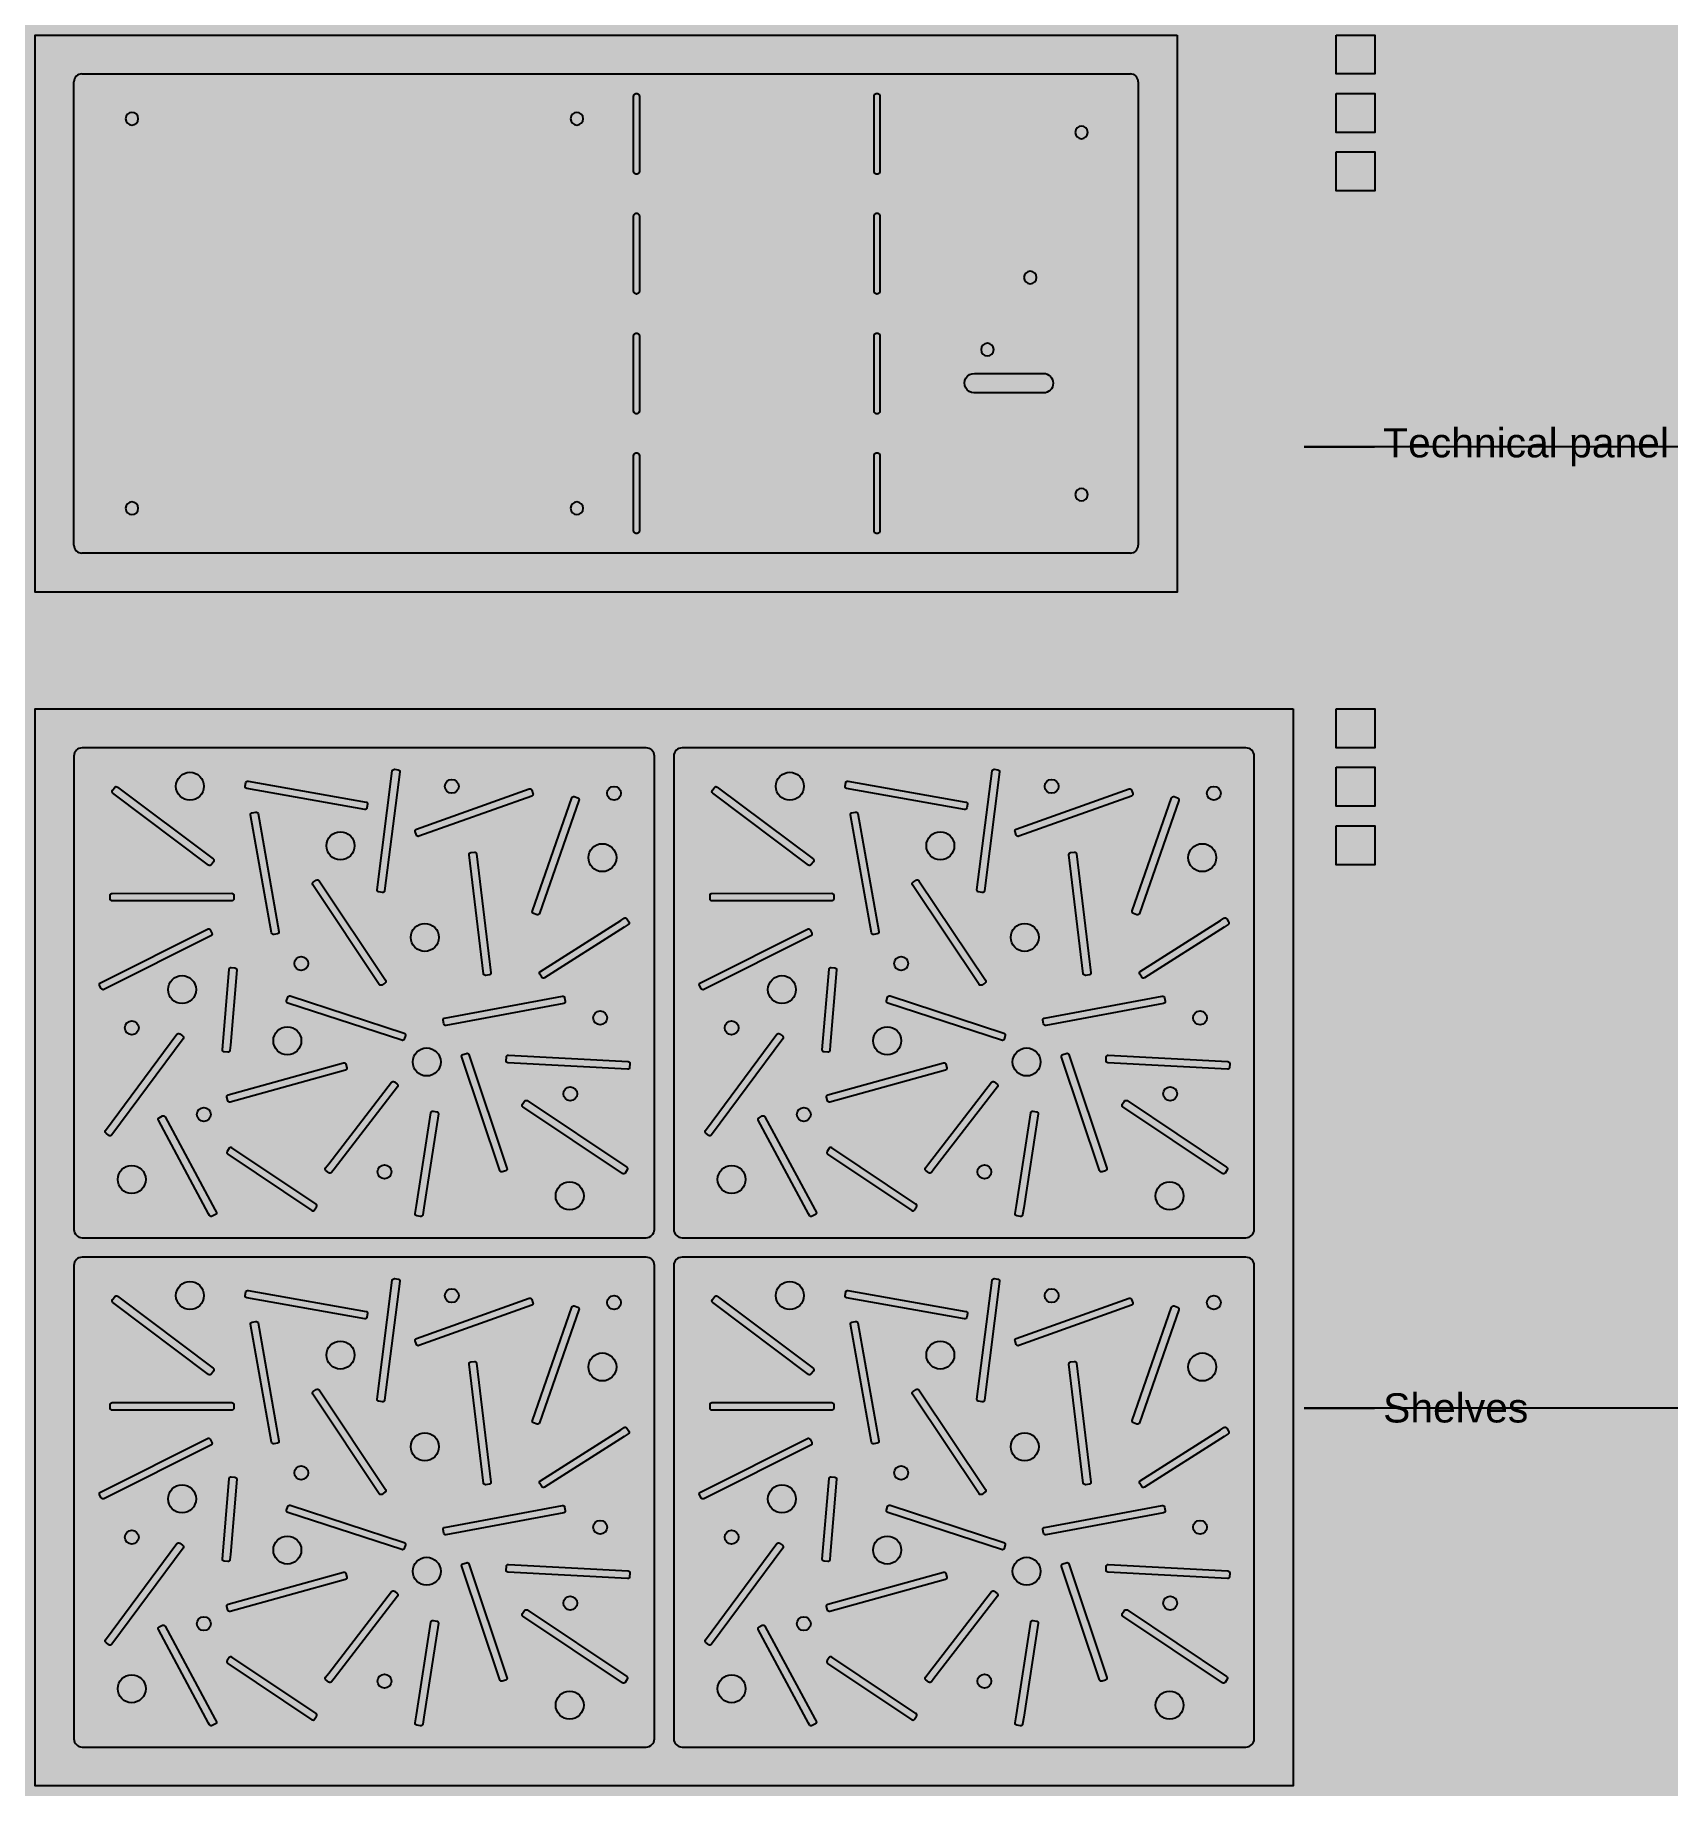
# Model space of a CAD drawing. Header units: millimetres. Extents: x -480 to 3309, y -1274 to 1472.
# Drawn here: x 520.1 to 939.3, y -121.4 to 328.1 of the extents above; entities that cross this region are included whole.
import ezdxf
from ezdxf import colors
from ezdxf.entities.mleader import LeaderData, LeaderLine
from ezdxf.math import Vec2, Vec3

# ---------------------------------------------------------------- set-up
doc = ezdxf.new("R2010")
doc.units = ezdxf.units.MM
doc.header["$MEASUREMENT"] = 0
doc.layers.add('3-Incut', color=5, linetype='Continuous')
doc.layers.add('5-outcut', color=1, linetype='Continuous')

# ---------------------------------------------------------------- blocks, each defined once
blk = doc.blocks.new('_Dot')
at = {"color": 0, "linetype": 'ByBlock', "lineweight": -2}
blk.add_line((-0.5, 0), (-1, 0), dxfattribs=at)
at = {"color": 0, "linetype": 'ByBlock', "const_width": 0.5}
blk.add_lwpolyline([(-0.25, 0, 1), (0.25, 0, 1)], format="xyb", close=True, dxfattribs=at)

msp = doc.modelspace()

# ---------------------------------------------------------------- linework, layer by layer
at = {"color": 8, "linetype": 'Continuous'}
for points in [[(813.3, 328.07), (813.3, 185.07), (520.08, 185.07), (520.08, 328.07)], [(854.09, 298.07), (864.09, 298.07), (864.09, 288.07), (854.09, 288.07)], [(843.08, 155.07), (843.08, -121.44), (520.08, -121.44), (520.08, 155.07)], [(854.09, 125.07), (864.09, 125.07), (864.09, 115.07), (854.09, 115.07)]]:
    msp.add_lwpolyline(points, close=True, dxfattribs=at)
at = {"color": 5, "linetype": 'Continuous'}
for points in [[(854.09, 328.07), (864.09, 328.07), (864.09, 318.07), (854.09, 318.07)], [(854.09, 155.07), (864.09, 155.07), (864.09, 145.07), (854.09, 145.07)]]:
    msp.add_lwpolyline(points, close=True, dxfattribs=at)
at = {"color": 1, "linetype": 'Continuous'}
for points in [[(854.09, 313.07), (864.09, 313.07), (864.09, 303.07), (854.09, 303.07)], [(854.09, 140.07), (864.09, 140.07), (864.09, 130.07), (854.09, 130.07)]]:
    msp.add_lwpolyline(points, close=True, dxfattribs=at)
at = {"layer": '3-Incut'}
for points in [[(673.75, 312.32, -1.000014), (675.25, 312.32), (675.25, 293.07, -1.000014), (673.75, 293.07)], [(735.48, 312.32, -1.000014), (736.98, 312.32), (736.98, 293.07, -1.000014), (735.48, 293.07)], [(673.75, 281.57, -1.000014), (675.25, 281.57), (675.25, 262.32, -1.000014), (673.75, 262.32)], [(735.48, 281.57, -1.000014), (736.98, 281.57), (736.98, 262.32, -1.000014), (735.48, 262.32)], [(673.75, 250.82, -1.000014), (675.25, 250.82), (675.25, 231.57, -1.000014), (673.75, 231.57)], [(735.48, 250.82, -1.000014), (736.98, 250.82), (736.98, 231.57, -1.000014), (735.48, 231.57)], [(778.96, 236.19), (761.18, 236.19, -1.007918), (761.27, 241.19), (779, 241.19, -0.995344)], [(673.75, 220.07, -1.000014), (675.25, 220.07), (675.25, 200.82, -1.000014), (673.75, 200.82)], [(735.48, 220.07, -1.000014), (736.98, 220.07), (736.98, 200.82, -1.000014), (735.48, 200.82)], [(611.8, 139.13, -0.414214), (612.36, 139.56), (613.29, 139.44, -0.414214), (613.73, 138.89), (609.83, 108.38, -0.414214), (609.27, 107.95), (608.34, 108.07, -0.414214), (607.9, 108.63)], [(765.8, 139.13, -0.414214), (766.36, 139.56), (767.29, 139.44, -0.414214), (767.73, 138.89), (763.83, 108.38, -0.414214), (763.27, 107.95), (762.34, 108.07, -0.414214), (761.9, 108.63)], [(540.07, 133.47, -0.414214), (539.98, 134.17), (540.54, 134.92, -0.414214), (541.24, 135.02), (565.82, 116.54, -0.414214), (565.92, 115.84), (565.35, 115.09, -0.414214), (564.65, 114.99)], [(574.45, 134.63, -0.414214), (574.04, 135.21), (574.21, 136.14, -0.414214), (574.79, 136.54), (605.06, 131.16, -0.414214), (605.47, 130.58), (605.3, 129.65, -0.414214), (604.72, 129.24)], [(694.07, 133.47, -0.414214), (693.98, 134.17), (694.54, 134.92, -0.414214), (695.24, 135.02), (719.82, 116.54, -0.414214), (719.92, 115.84), (719.35, 115.09, -0.414214), (718.65, 114.99)], [(728.45, 134.63, -0.414214), (728.04, 135.21), (728.21, 136.14, -0.414214), (728.79, 136.54), (759.06, 131.16, -0.414214), (759.47, 130.58), (759.3, 129.65, -0.414214), (758.72, 129.24)], [(618.65, 122.37, -0.414214), (618.01, 122.67), (617.69, 123.56, -0.414214), (618, 124.19), (646.96, 134.54, -0.414214), (647.59, 134.24), (647.91, 133.35, -0.414214), (647.61, 132.71)], [(657.88, 132.23, -0.414214), (658.52, 132.54), (659.41, 132.23, -0.414214), (659.72, 131.59), (649.61, 102.55, -0.414214), (648.98, 102.24), (648.09, 102.55, -0.414214), (647.78, 103.19)], [(772.65, 122.37, -0.414214), (772.01, 122.67), (771.69, 123.56, -0.414214), (772, 124.19), (800.96, 134.54, -0.414214), (801.59, 134.24), (801.91, 133.35, -0.414214), (801.61, 132.71)], [(811.88, 132.23, -0.414214), (812.52, 132.54), (813.41, 132.23, -0.414214), (813.72, 131.59), (803.61, 102.55, -0.414214), (802.98, 102.24), (802.09, 102.55, -0.414214), (801.78, 103.19)], [(575.42, 127.84, -0.414214), (575.82, 128.42), (576.75, 128.58, -0.414214), (577.33, 128.18), (582.72, 97.9, -0.414214), (582.32, 97.32), (581.39, 97.16, -0.414214), (580.81, 97.56)], [(729.42, 127.84, -0.414214), (729.82, 128.42), (730.75, 128.58, -0.414214), (731.33, 128.18), (736.72, 97.9, -0.414214), (736.32, 97.32), (735.39, 97.16, -0.414214), (734.81, 97.56)], [(631.52, 117.63, -0.414214), (631.95, 118.18), (632.89, 118.29, -0.414214), (633.44, 117.86), (637.13, 87.33, -0.414214), (636.69, 86.77), (635.76, 86.66, -0.414214), (635.2, 87.09)], [(785.52, 117.63, -0.414214), (785.95, 118.18), (786.89, 118.29, -0.414214), (787.44, 117.86), (791.13, 87.33, -0.414214), (790.69, 86.77), (789.76, 86.66, -0.414214), (789.2, 87.09)], [(591.38, 109.89, -0.414214), (591.52, 110.58), (592.3, 111.11, -0.414214), (593, 110.97), (610.07, 85.39, -0.414214), (609.93, 84.7), (609.15, 84.18, -0.414214), (608.46, 84.32)], [(745.38, 109.89, -0.414214), (745.52, 110.58), (746.3, 111.11, -0.414214), (747, 110.97), (764.07, 85.39, -0.414214), (763.93, 84.7), (763.15, 84.18, -0.414214), (762.46, 84.32)], [(539.88, 105.78, -0.414214), (539.38, 106.28), (539.38, 107.23, -0.414214), (539.88, 107.72), (570.63, 107.73, -0.414214), (571.13, 107.24), (571.13, 106.29, -0.414214), (570.63, 105.79)], [(693.88, 105.78, -0.414214), (693.38, 106.28), (693.38, 107.23, -0.414214), (693.88, 107.72), (724.63, 107.73, -0.414214), (725.13, 107.24), (725.13, 106.29, -0.414214), (724.63, 105.79)], [(670.44, 100.77), (671.32, 101.33, -0.414214), (672.01, 101.17), (672.52, 100.38, -0.414214), (672.36, 99.69), (671.37, 99.06), (650.88, 86.03, -0.414214), (650.19, 86.19), (649.68, 86.98, -0.414214), (649.84, 87.67)], [(824.44, 100.77), (825.32, 101.33, -0.414214), (826.01, 101.17), (826.52, 100.38, -0.414214), (826.36, 99.69), (825.37, 99.06), (804.88, 86.03, -0.414214), (804.19, 86.19), (803.68, 86.98, -0.414214), (803.84, 87.67)], [(537.76, 83.04, -0.414214), (537.09, 83.26), (536.67, 84.1, -0.414214), (536.89, 84.77), (564.38, 98.55, -0.414214), (565.05, 98.33), (565.48, 97.48, -0.414214), (565.25, 96.81)], [(691.76, 83.04, -0.414214), (691.09, 83.26), (690.67, 84.1, -0.414214), (690.89, 84.77), (718.38, 98.55, -0.414214), (719.05, 98.33), (719.48, 97.48, -0.414214), (719.25, 96.81)], [(585, 79.53, -0.414214), (584.68, 80.16), (584.97, 81.05, -0.414214), (585.6, 81.37), (614.84, 71.85, -0.414214), (615.16, 71.22), (614.86, 70.32, -0.414214), (614.24, 70)], [(625.59, 73.8, -0.414214), (625.01, 74.2), (624.84, 75.13, -0.414214), (625.24, 75.71), (655.47, 81.33, -0.414214), (656.05, 80.93), (656.22, 80.01, -0.414214), (655.82, 79.43)], [(739, 79.53, -0.414214), (738.68, 80.16), (738.97, 81.05, -0.414214), (739.6, 81.37), (768.84, 71.85, -0.414214), (769.16, 71.22), (768.86, 70.32, -0.414214), (768.24, 70)], [(779.59, 73.8, -0.414214), (779.01, 74.2), (778.84, 75.13, -0.414214), (779.24, 75.71), (809.47, 81.33, -0.414214), (810.05, 80.93), (810.22, 80.01, -0.414214), (809.82, 79.43)], [(556.52, 71.56, -0.414214), (557.22, 71.66), (557.97, 71.1, -0.414214), (558.08, 70.4), (539.77, 45.69, -0.414214), (539.07, 45.59), (538.32, 46.15, -0.414214), (538.21, 46.85)], [(710.52, 71.56, -0.414214), (711.22, 71.66), (711.97, 71.1, -0.414214), (712.08, 70.4), (693.77, 45.69, -0.414214), (693.07, 45.59), (692.32, 46.15, -0.414214), (692.21, 46.85)], [(570.17, 54.13, -0.414214), (569.55, 54.48), (569.3, 55.39, -0.414214), (569.65, 56), (599.28, 64.22, -0.414214), (599.9, 63.87), (600.15, 62.96, -0.414214), (599.8, 62.35)], [(629.63, 65.7, -0.414214), (629.95, 66.33), (630.84, 66.63, -0.414214), (631.47, 66.32), (641.24, 37.16, -0.414214), (640.92, 36.52), (640.03, 36.22, -0.414214), (639.4, 36.54)], [(641.51, 64.23, -0.414214), (641.04, 64.75), (641.09, 65.7, -0.414214), (641.61, 66.17), (672.32, 64.51, -0.414214), (672.79, 63.98), (672.74, 63.04, -0.414214), (672.22, 62.57)], [(724.17, 54.13, -0.414214), (723.55, 54.48), (723.3, 55.39, -0.414214), (723.65, 56), (753.28, 64.22, -0.414214), (753.9, 63.87), (754.15, 62.96, -0.414214), (753.8, 62.35)], [(783.63, 65.7, -0.414214), (783.95, 66.33), (784.84, 66.63, -0.414214), (785.47, 66.32), (795.24, 37.16, -0.414214), (794.92, 36.52), (794.03, 36.22, -0.414214), (793.4, 36.54)], [(795.51, 64.23, -0.414214), (795.04, 64.75), (795.09, 65.7, -0.414214), (795.61, 66.17), (826.32, 64.51, -0.414214), (826.79, 63.98), (826.74, 63.04, -0.414214), (826.22, 62.57)], [(596.87, 36.92), (596.22, 36.09, -0.414214), (595.52, 36), (594.77, 36.57, -0.414214), (594.68, 37.27), (595.48, 38.3), (611.63, 59.23, -0.414214), (612.33, 59.32), (613.08, 58.75, -0.414214), (613.17, 58.05)], [(750.87, 36.92), (750.22, 36.09, -0.414214), (749.52, 36), (748.77, 36.57, -0.414214), (748.68, 37.27), (749.48, 38.3), (765.63, 59.23, -0.414214), (766.33, 59.32), (767.08, 58.75, -0.414214), (767.17, 58.05)], [(645.35, 52.89, -0.414214), (645.22, 53.58), (645.74, 54.37, -0.414214), (646.43, 54.5), (671.99, 37.4, -0.414214), (672.13, 36.71), (671.6, 35.92, -0.414214), (670.91, 35.79)], [(799.35, 52.89, -0.414214), (799.22, 53.58), (799.74, 54.37, -0.414214), (800.43, 54.5), (825.99, 37.4, -0.414214), (826.13, 36.71), (825.6, 35.92, -0.414214), (824.91, 35.79)], [(566.28, 26.57), (566.62, 25.94, -0.414214), (566.42, 25.27), (565.59, 24.82, -0.414214), (564.91, 25.02), (564.66, 25.48), (551.75, 49.45, -0.414214), (551.95, 50.13), (552.78, 50.58, -0.414214), (553.46, 50.37)], [(619.9, 26.96), (619.63, 25.2, -0.414214), (619.06, 24.78), (618.13, 24.93, -0.414214), (617.71, 25.49), (618.04, 27.59), (621.71, 51.39, -0.414214), (622.28, 51.81), (623.21, 51.66, -0.414214), (623.63, 51.09)], [(720.28, 26.57), (720.62, 25.94, -0.414214), (720.42, 25.27), (719.59, 24.82, -0.414214), (718.91, 25.02), (718.66, 25.48), (705.75, 49.45, -0.414214), (705.95, 50.13), (706.78, 50.58, -0.414214), (707.46, 50.37)], [(773.9, 26.96), (773.63, 25.2, -0.414214), (773.06, 24.78), (772.13, 24.93, -0.414214), (771.71, 25.49), (772.04, 27.59), (775.71, 51.39, -0.414214), (776.28, 51.81), (777.21, 51.66, -0.414214), (777.63, 51.09)], [(592.25, 27.94), (570.63, 42.41, 0.414214), (569.94, 42.27), (569.41, 41.49, 0.414214), (569.55, 40.8), (591.17, 26.33, 0.414214), (591.86, 26.47), (592.38, 27.25, 0.414214)], [(746.25, 27.94), (724.63, 42.41, 0.414214), (723.94, 42.27), (723.41, 41.49, 0.414214), (723.55, 40.8), (745.17, 26.33, 0.414214), (745.86, 26.47), (746.38, 27.25, 0.414214)], [(574.45, 3.88, -0.414214), (574.04, 4.46), (574.21, 5.39, -0.414214), (574.79, 5.79), (605.06, 0.4, -0.414214), (605.47, -0.18), (605.3, -1.1, -0.414214), (604.72, -1.51)], [(611.8, 8.38, -0.414214), (612.36, 8.81), (613.29, 8.69, -0.414214), (613.73, 8.14), (609.83, -22.37, -0.414214), (609.27, -22.8), (608.34, -22.68, -0.414214), (607.9, -22.12)], [(728.45, 3.88, -0.414214), (728.04, 4.46), (728.21, 5.39, -0.414214), (728.79, 5.79), (759.06, 0.4, -0.414214), (759.47, -0.18), (759.3, -1.1, -0.414214), (758.72, -1.51)], [(765.8, 8.38, -0.414214), (766.36, 8.81), (767.29, 8.69, -0.414214), (767.73, 8.14), (763.83, -22.37, -0.414214), (763.27, -22.8), (762.34, -22.68, -0.414214), (761.9, -22.12)], [(540.07, 2.72, -0.414214), (539.98, 3.42), (540.54, 4.17, -0.414214), (541.24, 4.27), (565.82, -14.21, -0.414214), (565.92, -14.91), (565.35, -15.66, -0.414214), (564.65, -15.76)], [(618.65, -8.39, -0.414214), (618.01, -8.08), (617.69, -7.2, -0.414214), (618, -6.56), (646.96, 3.79, -0.414214), (647.59, 3.49), (647.91, 2.6, -0.414214), (647.61, 1.96)], [(657.88, 1.48, -0.414214), (658.52, 1.79), (659.41, 1.48, -0.414214), (659.72, 0.84), (649.61, -28.2, -0.414214), (648.98, -28.51), (648.09, -28.2, -0.414214), (647.78, -27.57)], [(694.07, 2.72, -0.414214), (693.98, 3.42), (694.54, 4.17, -0.414214), (695.24, 4.27), (719.82, -14.21, -0.414214), (719.92, -14.91), (719.35, -15.66, -0.414214), (718.65, -15.76)], [(772.65, -8.39, -0.414214), (772.01, -8.08), (771.69, -7.2, -0.414214), (772, -6.56), (800.96, 3.79, -0.414214), (801.59, 3.49), (801.91, 2.6, -0.414214), (801.61, 1.96)], [(811.88, 1.48, -0.414214), (812.52, 1.79), (813.41, 1.48, -0.414214), (813.72, 0.84), (803.61, -28.2, -0.414214), (802.98, -28.51), (802.09, -28.2, -0.414214), (801.78, -27.57)], [(575.42, -2.91, -0.414214), (575.82, -2.34), (576.75, -2.17, -0.414214), (577.33, -2.57), (582.72, -32.85, -0.414214), (582.32, -33.43), (581.39, -33.59, -0.414214), (580.81, -33.19)], [(729.42, -2.91, -0.414214), (729.82, -2.34), (730.75, -2.17, -0.414214), (731.33, -2.57), (736.72, -32.85, -0.414214), (736.32, -33.43), (735.39, -33.59, -0.414214), (734.81, -33.19)], [(631.52, -13.13, -0.414214), (631.95, -12.57), (632.89, -12.46, -0.414214), (633.44, -12.89), (637.13, -43.42, -0.414214), (636.69, -43.98), (635.76, -44.09, -0.414214), (635.2, -43.66)], [(785.52, -13.13, -0.414214), (785.95, -12.57), (786.89, -12.46, -0.414214), (787.44, -12.89), (791.13, -43.42, -0.414214), (790.69, -43.98), (789.76, -44.09, -0.414214), (789.2, -43.66)], [(591.38, -20.86, -0.414214), (591.52, -20.17), (592.3, -19.64, -0.414214), (593, -19.78), (610.07, -45.36, -0.414214), (609.93, -46.05), (609.15, -46.57, -0.414214), (608.46, -46.43)], [(745.38, -20.86, -0.414214), (745.52, -20.17), (746.3, -19.64, -0.414214), (747, -19.78), (764.07, -45.36, -0.414214), (763.93, -46.05), (763.15, -46.57, -0.414214), (762.46, -46.43)], [(539.88, -24.97, -0.414214), (539.38, -24.47), (539.38, -23.53, -0.414214), (539.88, -23.03), (570.63, -23.02, -0.414214), (571.13, -23.52), (571.13, -24.46, -0.414214), (570.63, -24.96)], [(693.88, -24.97, -0.414214), (693.38, -24.47), (693.38, -23.53, -0.414214), (693.88, -23.03), (724.63, -23.02, -0.414214), (725.13, -23.52), (725.13, -24.46, -0.414214), (724.63, -24.96)], [(670.44, -29.98), (671.32, -29.42, -0.414214), (672.01, -29.58), (672.52, -30.37, -0.414214), (672.36, -31.06), (671.37, -31.7), (650.88, -44.72, -0.414214), (650.19, -44.56), (649.68, -43.77, -0.414214), (649.84, -43.08)], [(824.44, -29.98), (825.32, -29.42, -0.414214), (826.01, -29.58), (826.52, -30.37, -0.414214), (826.36, -31.06), (825.37, -31.7), (804.88, -44.72, -0.414214), (804.19, -44.56), (803.68, -43.77, -0.414214), (803.84, -43.08)], [(537.76, -47.71, -0.414214), (537.09, -47.49), (536.67, -46.65, -0.414214), (536.89, -45.98), (564.38, -32.2, -0.414214), (565.05, -32.43), (565.48, -33.27, -0.414214), (565.25, -33.94)], [(691.76, -47.71, -0.414214), (691.09, -47.49), (690.67, -46.65, -0.414214), (690.89, -45.98), (718.38, -32.2, -0.414214), (719.05, -32.43), (719.48, -33.27, -0.414214), (719.25, -33.94)], [(585, -51.22, -0.414214), (584.68, -50.59), (584.97, -49.7, -0.414214), (585.6, -49.38), (614.84, -58.9, -0.414214), (615.16, -59.53), (614.86, -60.43, -0.414214), (614.24, -60.75)], [(625.59, -56.95, -0.414214), (625.01, -56.55), (624.84, -55.62, -0.414214), (625.24, -55.04), (655.47, -49.42, -0.414214), (656.05, -49.82), (656.22, -50.74, -0.414214), (655.82, -51.33)], [(739, -51.22, -0.414214), (738.68, -50.59), (738.97, -49.7, -0.414214), (739.6, -49.38), (768.84, -58.9, -0.414214), (769.16, -59.53), (768.86, -60.43, -0.414214), (768.24, -60.75)], [(779.59, -56.95, -0.414214), (779.01, -56.55), (778.84, -55.62, -0.414214), (779.24, -55.04), (809.47, -49.42, -0.414214), (810.05, -49.82), (810.22, -50.74, -0.414214), (809.82, -51.33)], [(556.52, -59.19, -0.414214), (557.22, -59.09), (557.97, -59.65, -0.414214), (558.08, -60.35), (539.77, -85.06, -0.414214), (539.07, -85.16), (538.32, -84.6, -0.414214), (538.21, -83.9)], [(710.52, -59.19, -0.414214), (711.22, -59.09), (711.97, -59.65, -0.414214), (712.08, -60.35), (693.77, -85.06, -0.414214), (693.07, -85.16), (692.32, -84.6, -0.414214), (692.21, -83.9)], [(570.17, -76.62, -0.414214), (569.55, -76.27), (569.3, -75.36, -0.414214), (569.65, -74.75), (599.28, -66.53, -0.414214), (599.9, -66.88), (600.15, -67.79, -0.414214), (599.8, -68.4)], [(629.63, -65.05, -0.414214), (629.95, -64.42), (630.84, -64.12, -0.414214), (631.47, -64.44), (641.24, -93.6, -0.414214), (640.92, -94.23), (640.03, -94.53, -0.414214), (639.4, -94.21)], [(641.51, -66.52, -0.414214), (641.04, -66), (641.09, -65.06, -0.414214), (641.61, -64.59), (672.32, -66.24, -0.414214), (672.79, -66.77), (672.74, -67.71, -0.414214), (672.22, -68.18)], [(724.17, -76.62, -0.414214), (723.55, -76.27), (723.3, -75.36, -0.414214), (723.65, -74.75), (753.28, -66.53, -0.414214), (753.9, -66.88), (754.15, -67.79, -0.414214), (753.8, -68.4)], [(783.63, -65.05, -0.414214), (783.95, -64.42), (784.84, -64.12, -0.414214), (785.47, -64.44), (795.24, -93.6, -0.414214), (794.92, -94.23), (794.03, -94.53, -0.414214), (793.4, -94.21)], [(795.51, -66.52, -0.414214), (795.04, -66), (795.09, -65.06, -0.414214), (795.61, -64.59), (826.32, -66.24, -0.414214), (826.79, -66.77), (826.74, -67.71, -0.414214), (826.22, -68.18)], [(596.87, -93.83), (596.22, -94.67, -0.414214), (595.52, -94.76), (594.77, -94.18, -0.414214), (594.68, -93.48), (595.48, -92.45), (611.63, -71.52, -0.414214), (612.33, -71.43), (613.08, -72.01, -0.414214), (613.17, -72.71)], [(750.87, -93.83), (750.22, -94.67, -0.414214), (749.52, -94.76), (748.77, -94.18, -0.414214), (748.68, -93.48), (749.48, -92.45), (765.63, -71.52, -0.414214), (766.33, -71.43), (767.08, -72.01, -0.414214), (767.17, -72.71)], [(645.35, -77.86, -0.414214), (645.22, -77.17), (645.74, -76.39, -0.414214), (646.43, -76.25), (671.99, -93.35, -0.414214), (672.13, -94.05), (671.6, -94.83, -0.414214), (670.91, -94.97)], [(799.35, -77.86, -0.414214), (799.22, -77.17), (799.74, -76.39, -0.414214), (800.43, -76.25), (825.99, -93.35, -0.414214), (826.13, -94.05), (825.6, -94.83, -0.414214), (824.91, -94.97)], [(566.28, -104.19), (566.62, -104.81, -0.414214), (566.42, -105.49), (565.59, -105.93, -0.414214), (564.91, -105.73), (564.66, -105.27), (551.75, -81.3, -0.414214), (551.95, -80.62), (552.78, -80.17, -0.414214), (553.46, -80.38)], [(619.9, -103.79), (619.63, -105.55, -0.414214), (619.06, -105.97), (618.13, -105.83, -0.414214), (617.71, -105.26), (618.04, -103.17), (621.71, -79.36, -0.414214), (622.28, -78.94), (623.21, -79.09, -0.414214), (623.63, -79.66)], [(720.28, -104.19), (720.62, -104.81, -0.414214), (720.42, -105.49), (719.59, -105.93, -0.414214), (718.91, -105.73), (718.66, -105.27), (705.75, -81.3, -0.414214), (705.95, -80.62), (706.78, -80.17, -0.414214), (707.46, -80.38)], [(773.9, -103.79), (773.63, -105.55, -0.414214), (773.06, -105.97), (772.13, -105.83, -0.414214), (771.71, -105.26), (772.04, -103.17), (775.71, -79.36, -0.414214), (776.28, -78.94), (777.21, -79.09, -0.414214), (777.63, -79.66)], [(592.25, -102.81), (570.63, -88.34, 0.414214), (569.94, -88.48), (569.41, -89.26, 0.414214), (569.55, -89.95), (591.17, -104.42, 0.414214), (591.86, -104.29), (592.38, -103.5, 0.414214)], [(746.25, -102.81), (724.63, -88.34, 0.414214), (723.94, -88.48), (723.41, -89.26, 0.414214), (723.55, -89.95), (745.17, -104.42, 0.414214), (745.86, -104.29), (746.38, -103.5, 0.414214)]]:
    msp.add_lwpolyline(points, format="xyb", close=True, dxfattribs=at)
for points in [[(568.19, 67.56), (569.92, 88.23, -0.414214), (570.46, 88.68), (571.4, 88.6, -0.414214), (571.86, 88.07), (570.23, 68.74), (570.12, 67.4, -0.414214), (569.58, 66.94), (568.64, 67.02, -0.414214), (568.19, 67.56), (568.26, 68.45)], [(722.19, 67.56), (723.92, 88.23, -0.414214), (724.46, 88.68), (725.4, 88.6, -0.414214), (725.86, 88.07), (724.23, 68.74), (724.12, 67.4, -0.414214), (723.58, 66.94), (722.64, 67.02, -0.414214), (722.19, 67.56), (722.26, 68.45)], [(568.19, -63.19), (569.92, -42.52, -0.414214), (570.46, -42.07), (571.4, -42.15, -0.414214), (571.86, -42.69), (570.23, -62.01), (570.12, -63.36, -0.414214), (569.58, -63.81), (568.64, -63.73, -0.414214), (568.19, -63.19), (568.26, -62.31)], [(722.19, -63.19), (723.92, -42.52, -0.414214), (724.46, -42.07), (725.4, -42.15, -0.414214), (725.86, -42.69), (724.23, -62.01), (724.12, -63.36, -0.414214), (723.58, -63.81), (722.64, -63.73, -0.414214), (722.19, -63.19), (722.26, -62.31)]]:
    msp.add_lwpolyline(points, format="xyb", dxfattribs=at)
at = {"layer": '3-Incut', "extrusion": (0, 0, -1)}
for centre in [(-544.95, 306.57), (-659.19, 306.57), (-788.74, 303.07), (-775.59, 265.82), (-764.59, 247.32), (-788.74, 210.07), (-544.95, 206.57), (-659.19, 206.57)]:
    msp.add_circle(centre, 1.62, dxfattribs=at)
at = {"layer": '3-Incut'}
for centre, radius in [((559.86, 135.22), 3.59), ((627.07, 135.19), 1.78), ((668.73, 133.41), 1.78), ((713.86, 135.22), 3.59), ((781.07, 135.19), 1.78), ((822.73, 133.41), 1.78), ((598.5, 119.93), 3.59), ((752.5, 119.93), 3.59), ((665.74, 116.88), 3.59), ((819.74, 116.88), 3.59), ((620.16, 96.4), 3.59), ((774.16, 96.4), 3.59), ((588.44, 89.71), 1.78), ((742.44, 89.71), 1.78), ((557.84, 83.02), 3.59), ((711.84, 83.02), 3.59), ((665.17, 75.74), 1.78), ((819.17, 75.74), 1.78), ((544.92, 73.18), 1.78), ((584.86, 69.87), 3.59), ((698.92, 73.18), 1.78), ((738.86, 69.87), 3.59), ((620.65, 64.43), 3.59), ((774.65, 64.43), 3.59), ((657.5, 56.27), 1.78), ((811.5, 56.27), 1.78), ((563.44, 50.97), 1.78), ((717.44, 50.97), 1.78), ((544.92, 34.27), 3.59), ((609.81, 36.24), 1.78), ((698.92, 34.27), 3.59), ((763.81, 36.24), 1.78), ((657.35, 30.06), 3.59), ((811.35, 30.06), 3.59), ((559.86, 4.47), 3.59), ((627.07, 4.44), 1.78), ((713.86, 4.47), 3.59), ((781.07, 4.44), 1.78), ((668.73, 2.66), 1.78), ((822.73, 2.66), 1.78), ((598.5, -10.82), 3.59), ((752.5, -10.82), 3.59), ((665.74, -13.87), 3.59), ((819.74, -13.87), 3.59), ((620.16, -34.36), 3.59), ((774.16, -34.36), 3.59), ((588.44, -41.04), 1.78), ((742.44, -41.04), 1.78), ((557.84, -47.73), 3.59), ((711.84, -47.73), 3.59), ((665.17, -55.02), 1.78), ((819.17, -55.02), 1.78), ((544.92, -57.58), 1.78), ((584.86, -60.88), 3.59), ((698.92, -57.58), 1.78), ((738.86, -60.88), 3.59), ((620.65, -66.32), 3.59), ((774.65, -66.32), 3.59), ((657.5, -74.48), 1.78), ((811.5, -74.48), 1.78), ((563.44, -79.78), 1.78), ((717.44, -79.78), 1.78), ((544.92, -96.48), 3.59), ((609.81, -94.51), 1.78), ((698.92, -96.48), 3.59), ((763.81, -94.51), 1.78), ((657.35, -100.69), 3.59), ((811.35, -100.69), 3.59)]:
    msp.add_circle(centre, radius, dxfattribs=at)
at = {"layer": '5-outcut', "color": 1}
for p, q in [((530.08, 197.07), (530.08, 316.07)), ((532.08, 318.07), (801.3, 318.07)), ((803.3, 316.07), (803.3, 197.07)), ((801.3, 195.07), (532.08, 195.07)), ((676.96, 145.07), (532.2, 145.07)), ((830.96, 145.07), (686.2, 145.07)), ((530.08, 142.95), (530.08, 21.44)), ((679.08, 21.44), (679.08, 142.95)), ((684.08, 142.95), (684.08, 21.44)), ((833.08, 21.44), (833.08, 142.95)), ((532.2, 19.32), (676.96, 19.32)), ((686.2, 19.32), (830.96, 19.32)), ((676.96, 14.32), (532.2, 14.32)), ((830.96, 14.32), (686.2, 14.32)), ((530.08, 12.2), (530.08, -109.32)), ((679.08, -109.32), (679.08, 12.2)), ((684.08, 12.2), (684.08, -109.32)), ((833.08, -109.32), (833.08, 12.2)), ((532.2, -111.44), (676.96, -111.44)), ((686.2, -111.44), (830.96, -111.44))]:
    msp.add_line(p, q, dxfattribs=at)
for centre, radius, start, end in [((532.08, 316.07), 2, 90, 180), ((801.3, 316.07), 2, 0, 90), ((532.08, 197.07), 2, 180, 270), ((801.3, 197.07), 2, 270, 0), ((532.2, 142.95), 2.12, 90, 180), ((676.96, 142.95), 2.12, 0, 90), ((686.2, 142.95), 2.12, 90, 180), ((830.96, 142.95), 2.12, 0, 90), ((532.2, 21.44), 2.12, 180, 270), ((676.96, 21.44), 2.12, 270, 0), ((686.2, 21.44), 2.12, 180, 270), ((830.96, 21.44), 2.12, 270, 0), ((532.2, 12.2), 2.12, 90, 180), ((676.96, 12.2), 2.12, 0, 90), ((686.2, 12.2), 2.12, 90, 180), ((830.96, 12.2), 2.12, 0, 90), ((532.2, -109.32), 2.12, 180, 270), ((676.96, -109.32), 2.12, 270, 0), ((686.2, -109.32), 2.12, 180, 270), ((830.96, -109.32), 2.12, 270, 0)]:
    msp.add_arc(centre, radius, start, end, dxfattribs=at)

# ---------------------------------------------------------------- leaders
at = {"color": 0, "ltscale": 10}
ml = msp.add_multileader_mtext('Standard', dxfattribs=at)
ml.set_content('{\\fArial|b0|i0|c0|p0;Technical panel}', style='STANDARD')
ml.set_leader_properties()
ml.set_arrow_properties(name='DOT')
ml.build(insert=Vec2(0, 0))
ml.multileader.update_dxf_attribs({"dogleg_length": 0.36, "arrow_head_size": 2500, "scale": 50})
ctx = ml.context
ctx.base_point, ctx.scale, ctx.char_height, ctx.arrow_head_size, ctx.landing_gap_size, ctx.plane_origin = Vec3(863.93, 222.35), 50, 7.5, 2500, 2.25, Vec3(847.07, 222.35)
notes = []
notes.append((ctx, [(0, (1, 1, 0), (845.93, 222.35), (1, 0), 18, [(0, [(770.07, 222.35)], 0, [])])]))
ctx.mtext.insert, ctx.mtext.flow_direction = Vec3(866.18, 227.14), 5
ml = msp.add_multileader_mtext('Standard', dxfattribs=at)
ml.set_content('{\\fArial|b0|i0|c0|p0;Shelves}', style='STANDARD')
ml.set_leader_properties()
ml.set_arrow_properties(name='DOT')
ml.build(insert=Vec2(0, 0))
ml.multileader.update_dxf_attribs({"dogleg_length": 0.36, "arrow_head_size": 2500, "scale": 50})
ctx = ml.context
ctx.base_point, ctx.scale, ctx.char_height, ctx.arrow_head_size, ctx.landing_gap_size, ctx.plane_origin = Vec3(863.93, -24.43), 50, 7.5, 2500, 2.25, Vec3(847.07, -24.43)
notes.append((ctx, [(0, (1, 1, 0), (845.93, -24.43), (1, 0), 18, [(0, [(808.59, -24.43)], 0, [])])]))
ctx.mtext.insert, ctx.mtext.flow_direction = Vec3(866.18, -20.62), 5
for ctx, leaders in notes:
    for number, flags, end, landing, length, lines in leaders:
        leader = LeaderData()
        leader.index, (leader.has_last_leader_line, leader.has_dogleg_vector, leader.attachment_direction) = number, flags
        leader.last_leader_point, leader.dogleg_vector, leader.dogleg_length = Vec3(end), Vec3(landing), length
        for number, points, colour, breaks in lines:
            line = LeaderLine()
            line.index, line.vertices, line.color, line.breaks = number, Vec3.list(points), colors.encode_raw_color(colour), breaks
            leader.lines.append(line)
        ctx.leaders.append(leader)

doc.saveas('drawing.dxf')
